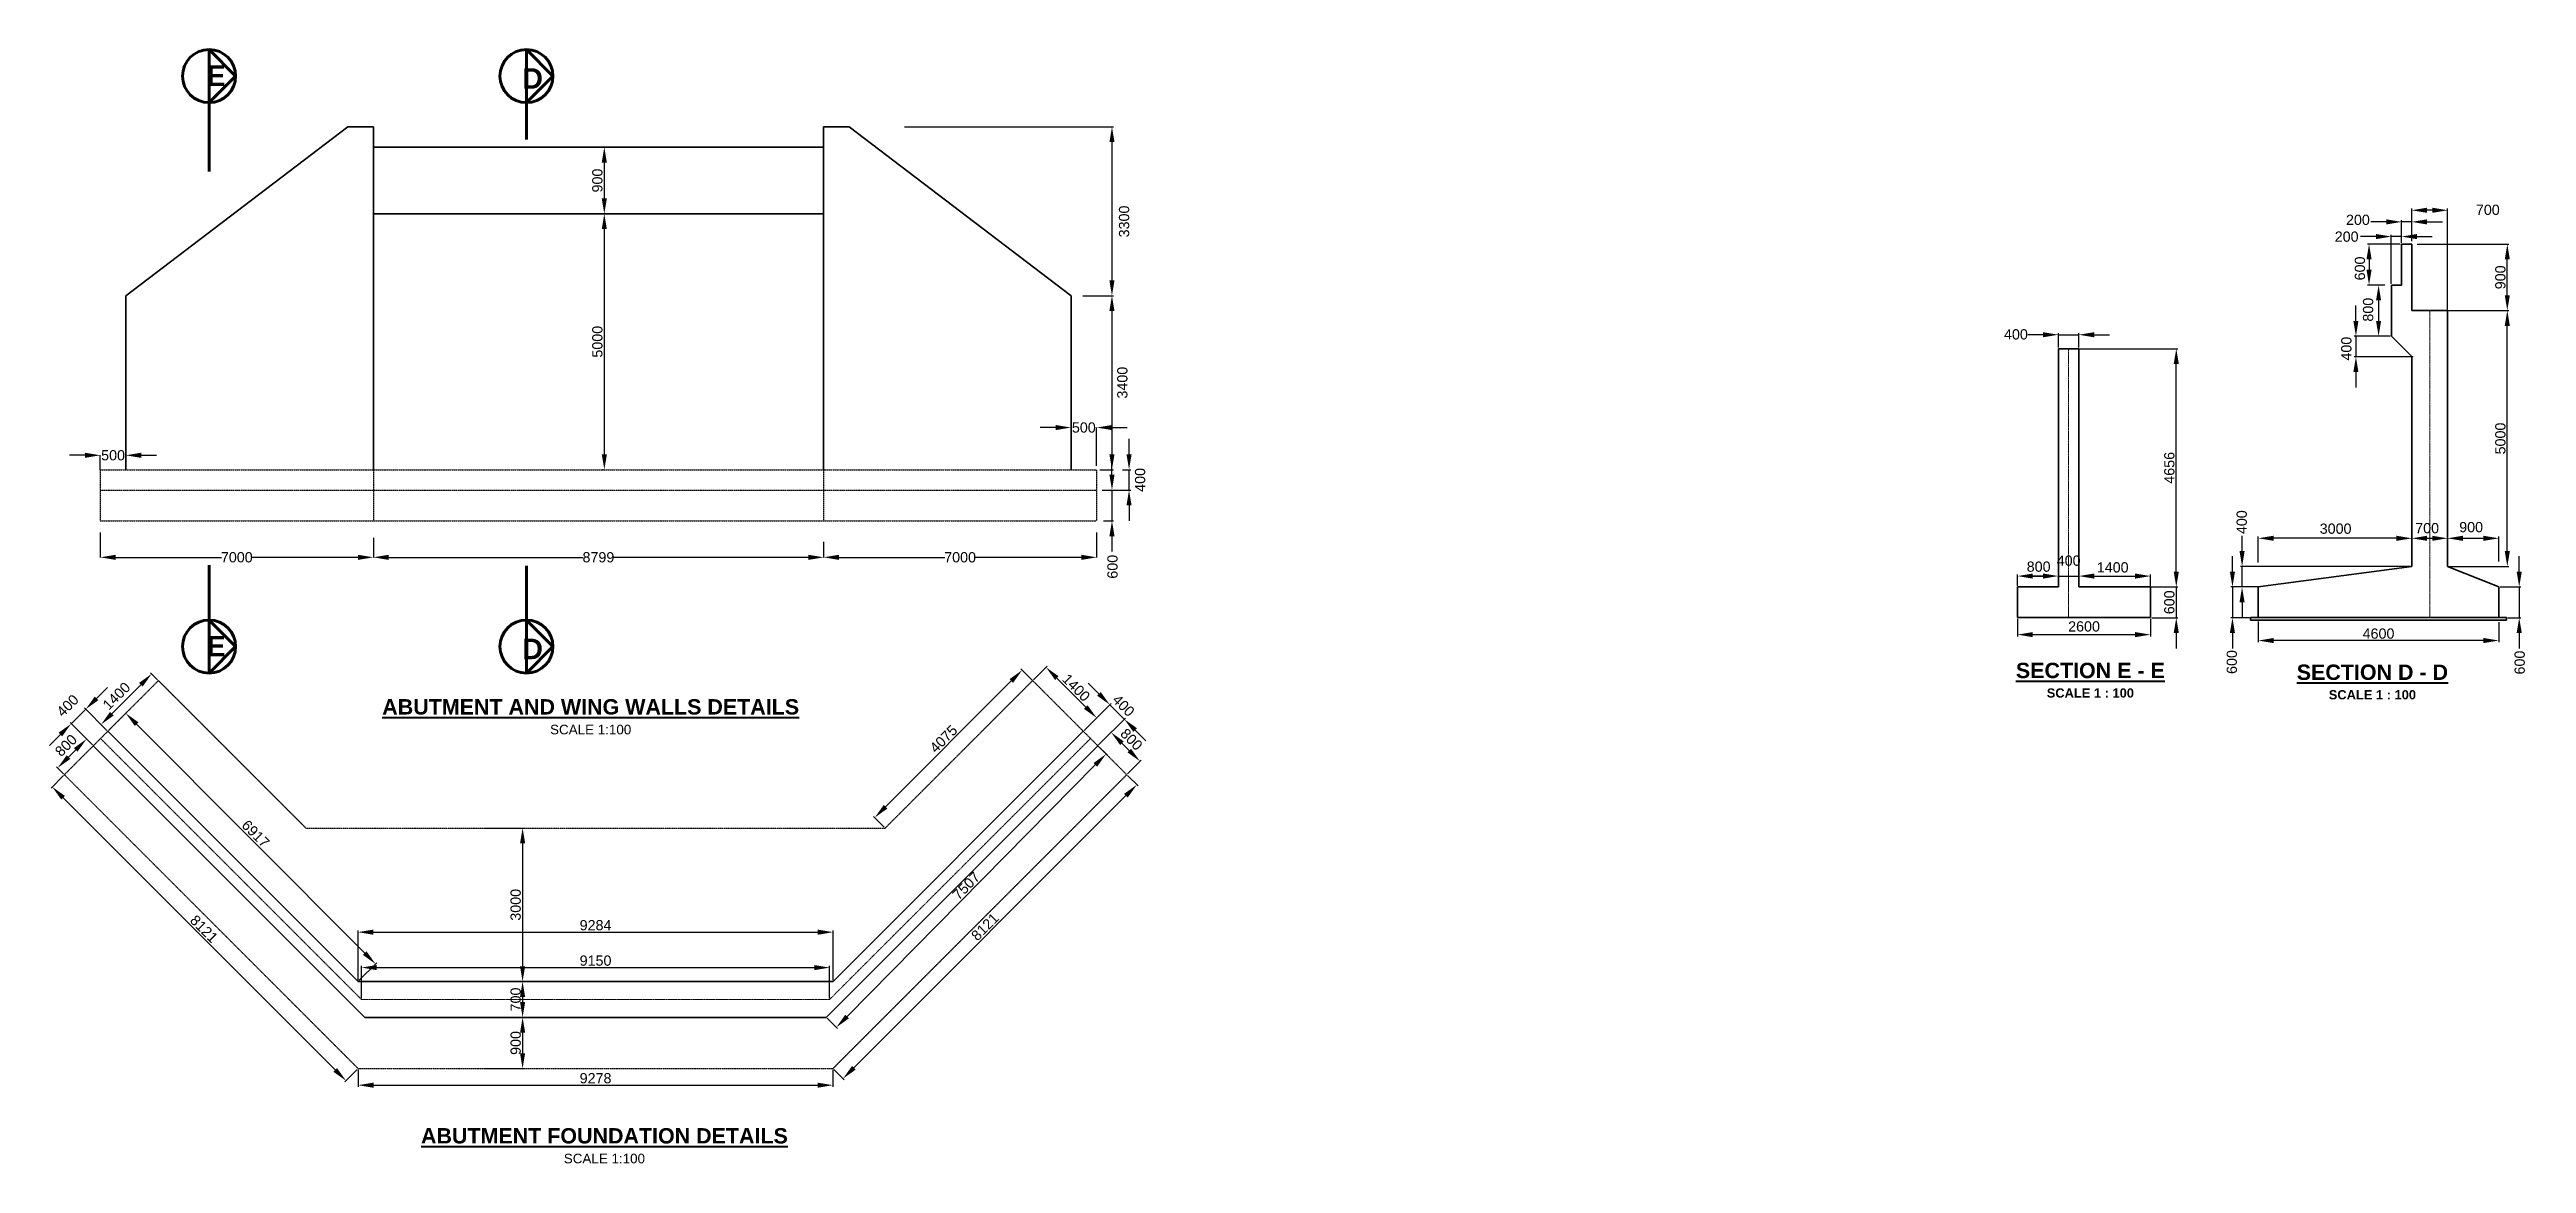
# Model space of a CAD drawing. Header units: millimetres. Extents: x -1307360 to -9241, y 140559 to 432424.
# Drawn here: x -1307360 to -1258949, y 265900 to 287667 of the extents above; entities that cross this region are included whole.
import ezdxf

# ---------------------------------------------------------------- set-up
doc = ezdxf.new("R2010")
doc.units = ezdxf.units.MM
doc.header["$MEASUREMENT"] = 0
doc.linetypes.add('CENTER2', pattern=[1.125, 0.75, -0.125, 0.125, -0.125])
doc.linetypes.add('DASHED2', pattern=[0.375, 0.25, -0.125])
for name, color, linetype, lineweight in [('BORDER', 3, 'Continuous', 60), ('centreline', 4, 'CENTER2', 15), ('dimension', 252, 'Continuous', 20), ('hidden', 5, 'DASHED2', 30), ('lettering', 120, 'Continuous', 25), ('outline', 3, 'Continuous', 35), ('titles', 2, 'Continuous', 40)]:
    doc.layers.add(name, color=color, linetype=linetype, lineweight=lineweight)
doc.styles.add('ARIAL', font='arial.ttf')
doc.dimstyles.new('Dimstyle_50', dxfattribs={"dimtxt": 125, "dimasz": 125, "dimexe": 33, "dimexo": 25, "dimgap": 33, "dimtad": 1, "dimdec": 0, "dimzin": 0, "dimdsep": 46, "dimtxsty": 'ARIAL', "dimcen": 0.09, "dimclrd": 256, "dimclrt": 1, "dimadec": 0, "dimazin": 0, "dimtfac": 1, "dimtdec": 0, "dimtmove": 2, "dimatfit": 3, "dimldrblk": 'DOT', "dimfxl": 33, "dimtolj": 1, "dimtzin": 0, "dimarcsym": 0})
doc.dimstyles.get("Standard").update_dxf_attribs({"dimtxt": 0.18, "dimasz": 0.18, "dimexe": 0.18, "dimexo": 0.0625, "dimgap": 0.09, "dimtad": 0, "dimtih": 1, "dimtoh": 1, "dimdec": 4, "dimzin": 0, "dimdsep": 46, "dimtxsty": 'Standard', "dimcen": 0.09, "dimadec": 0, "dimazin": 0, "dimtfac": 1, "dimtdec": 4, "dimtofl": 0, "dimtmove": 0, "dimatfit": 3, "dimfxl": 1, "dimtolj": 1, "dimtzin": 0, "dimarcsym": 0})

msp = doc.modelspace()

# ---------------------------------------------------------------- texts
at = {"layer": 'lettering', "char_height": 400, "width": 403.226, "attachment_point": 3, "style": 'ARIAL'}
for s, insert in [('{\\fArial|b1|i0|c0|p34;E}', (-1303919.2, 287356.1)), ('{\\fArial|b1|i0|c0|p34;D}', (-1297716.1, 287302.4)), ('{\\fArial|b1|i0|c0|p34;E}', (-1303919.2, 276207.7)), ('{\\fArial|b1|i0|c0|p34;D}', (-1297716.1, 276154))]:
    msp.add_mtext(s, dxfattribs=dict(at, insert=insert))
at = {"layer": 'titles', "char_height": 300, "attachment_point": 5, "style": 'ARIAL'}
for s, insert, width in [('{\\fArial|b1|i0|c0|p34;\\L\\C1;SECTION E - E\\P\\H0.6x;\\lSCALE 1 : 100}', (-1267472.5, 275342.1), 4160.434), ('{\\fArial|b1|i0|c0|p34;\\L\\C1;SECTION D - D\\P\\H0.6x;\\lSCALE 1 : 100}', (-1261960, 275307.5), 4931.224), ('{\\fArial|b1|i0|c0|p34;\\L\\C1;ABUTMENT AND WING WALLS DETAILS\\l\\P\\fArial|b0|i0|c0|p34;\\H0.625x;SCALE 1:100}', (-1296783.5, 274627.6), 10879.13), ('{\\fArial|b1|i0|c0|p34;\\L\\C1;ABUTMENT FOUNDATION DETAILS\\H1.25x;\\l\\P\\fArial|b0|i0|c0|p34;\\H0.5x;SCALE 1:100}', (-1296514.8, 266244.9), 9929.43)]:
    msp.add_mtext(s, dxfattribs=dict(at, insert=insert, width=width))

# ---------------------------------------------------------------- blocks, each defined once
blk = doc.blocks.new('*D72')
at = {"layer": 'Defpoints', "color": 0, "transparency": 16777216}
for p in [(-1286872, 274062), (-1286046, 273757), (-1286307, 273497)]:
    blk.add_point(p, dxfattribs=at)
at = {"layer": 'dimension', "color": 0, "lineweight": -2, "transparency": 16777216}
for p, q in [((-1286855, 274080), (-1286588, 274346)), ((-1286289, 273514), (-1286022, 273781))]:
    blk.add_line(p, q, dxfattribs=at)
at = {"layer": 'dimension', "lineweight": -2, "transparency": 16777216}
blk.add_line((-1286399, 274111), (-1286258, 273970), dxfattribs=at)
at = {"layer": 'dimension', "transparency": 16777216}
for points in [[(-1286364, 274146), (-1286435, 274076), (-1286611, 274323)], [(-1286223, 274005), (-1286293, 273934), (-1286046, 273757)]]:
    blk.add_solid(points, dxfattribs=at)
at = {"layer": 'dimension', "color": 1, "transparency": 16777216, "insert": (-1286214, 274186), "char_height": 200, "attachment_point": 5, "rotation": 315, "style": 'ARIAL'}
blk.add_mtext('\\A1;800', dxfattribs=at)
blk = doc.blocks.new('_Dot')
at = {"color": 0, "linetype": 'ByBlock', "lineweight": -2}
blk.add_line((-0.5, 0), (-1, 0), dxfattribs=at)
at = {"color": 0, "linetype": 'ByBlock', "const_width": 0.5}
blk.add_lwpolyline([(-0.25, 0, 1), (0.25, 0, 1)], format="xyb", close=True, dxfattribs=at)
blk = doc.blocks.new('*D73')
at = {"layer": 'Defpoints', "color": 0, "transparency": 16777216}
for p in [(-1286354, 274581), (-1287155, 274345), (-1286872, 274062)]:
    blk.add_point(p, dxfattribs=at)
at = {"layer": 'dimension', "lineweight": -2, "transparency": 16777216}
for p, q in [((-1286849, 275076), (-1287061, 275288)), ((-1286637, 274864), (-1286354, 274581)), ((-1286142, 274369), (-1285930, 274156))]:
    blk.add_line(p, q, dxfattribs=at)
at = {"layer": 'dimension', "color": 0, "lineweight": -2, "transparency": 16777216}
for p, q in [((-1287137, 274363), (-1286613, 274887)), ((-1286855, 274080), (-1286330, 274604))]:
    blk.add_line(p, q, dxfattribs=at)
at = {"layer": 'dimension', "transparency": 16777216}
for points in [[(-1286813, 275111), (-1286884, 275040), (-1286637, 274864)], [(-1286106, 274404), (-1286177, 274333), (-1286354, 274581)]]:
    blk.add_solid(points, dxfattribs=at)
at = {"layer": 'dimension', "color": 1, "transparency": 16777216, "insert": (-1286369, 274847), "char_height": 200, "attachment_point": 5, "rotation": 315, "style": 'ARIAL'}
blk.add_mtext('\\A1;400', dxfattribs=at)
blk = doc.blocks.new('*D74')
at = {"layer": 'Defpoints', "color": 0, "transparency": 16777216}
for p in [(-1288145, 275335), (-1286894, 274606), (-1287155, 274345)]:
    blk.add_point(p, dxfattribs=at)
at = {"layer": 'dimension', "color": 0, "lineweight": -2, "transparency": 16777216}
for p, q in [((-1288127, 275353), (-1287861, 275619)), ((-1287137, 274363), (-1286871, 274629))]:
    blk.add_line(p, q, dxfattribs=at)
at = {"layer": 'dimension', "lineweight": -2, "transparency": 16777216}
blk.add_line((-1287672, 275384), (-1287106, 274818), dxfattribs=at)
at = {"layer": 'dimension', "transparency": 16777216}
for points in [[(-1287637, 275419), (-1287707, 275348), (-1287884, 275596)], [(-1287071, 274853), (-1287142, 274783), (-1286894, 274606)]]:
    blk.add_solid(points, dxfattribs=at)
at = {"layer": 'dimension', "color": 1, "transparency": 16777216, "insert": (-1287294, 275197), "char_height": 200, "attachment_point": 5, "rotation": 315, "style": 'ARIAL'}
blk.add_mtext('\\A1;1400', dxfattribs=at)
blk = doc.blocks.new('*D75')
at = {"layer": 'Defpoints', "color": 0, "transparency": 16777216}
for p in [(-1288145, 275335), (-1291231, 272659), (-1291026, 272454)]:
    blk.add_point(p, dxfattribs=at)
at = {"layer": 'dimension', "color": 0, "lineweight": -2, "transparency": 16777216}
for p, q in [((-1288163, 275353), (-1288373, 275563)), ((-1291044, 272472), (-1291254, 272682))]:
    blk.add_line(p, q, dxfattribs=at)
at = {"layer": 'dimension', "lineweight": -2, "transparency": 16777216}
blk.add_line((-1288562, 275328), (-1291019, 272871), dxfattribs=at)
at = {"layer": 'dimension', "transparency": 16777216}
for points in [[(-1288597, 275363), (-1288527, 275292), (-1288350, 275540)], [(-1291054, 272906), (-1290983, 272836), (-1291231, 272659)]]:
    blk.add_solid(points, dxfattribs=at)
at = {"layer": 'dimension', "color": 1, "transparency": 16777216, "insert": (-1289886, 274195), "char_height": 200, "attachment_point": 5, "rotation": 45, "style": 'ARIAL'}
blk.add_mtext('\\A1;4075', dxfattribs=at)
blk = doc.blocks.new('*D76')
at = {"layer": 'Defpoints', "color": 0, "transparency": 16777216}
for p in [(-1286307, 273497), (-1292049, 267754), (-1291852, 267557)]:
    blk.add_point(p, dxfattribs=at)
at = {"layer": 'dimension', "lineweight": -2, "transparency": 16777216}
blk.add_line((-1286321, 273087), (-1291640, 267769), dxfattribs=at)
at = {"layer": 'dimension', "color": 0, "lineweight": -2, "transparency": 16777216}
for p, q in [((-1286289, 273479), (-1286086, 273276)), ((-1292032, 267736), (-1291829, 267533))]:
    blk.add_line(p, q, dxfattribs=at)
at = {"layer": 'dimension', "transparency": 16777216}
for points in [[(-1286357, 273123), (-1286286, 273052), (-1286109, 273299)], [(-1291675, 267804), (-1291604, 267733), (-1291852, 267557)]]:
    blk.add_solid(points, dxfattribs=at)
at = {"layer": 'dimension', "color": 1, "transparency": 16777216, "insert": (-1289076, 270524), "char_height": 200, "attachment_point": 5, "rotation": 45, "style": 'ARIAL'}
blk.add_mtext('\\A1;8121', dxfattribs=at)
blk = doc.blocks.new('*D77')
at = {"layer": 'Defpoints', "color": 0, "transparency": 16777216}
for p in [(-1306213, 274354), (-1300987, 269797), (-1301331, 269454)]:
    blk.add_point(p, dxfattribs=at)
at = {"layer": 'dimension', "color": 0, "lineweight": -2, "transparency": 16777216}
for p, q in [((-1306195, 274371), (-1305846, 274720)), ((-1301313, 269472), (-1300963, 269820))]:
    blk.add_line(p, q, dxfattribs=at)
at = {"layer": 'dimension', "lineweight": -2, "transparency": 16777216}
blk.add_line((-1305658, 274484), (-1301199, 270009), dxfattribs=at)
at = {"layer": 'dimension', "transparency": 16777216}
for points in [[(-1305622, 274519), (-1305693, 274449), (-1305869, 274696)], [(-1301163, 270044), (-1301234, 269974), (-1300987, 269797)]]:
    blk.add_solid(points, dxfattribs=at)
at = {"layer": 'dimension', "color": 1, "transparency": 16777216, "insert": (-1303332, 272342), "char_height": 200, "attachment_point": 5, "rotation": 314.8995, "style": 'ARIAL'}
blk.add_mtext('\\A1;6917', dxfattribs=at)
blk = doc.blocks.new('*D78')
at = {"layer": 'Defpoints', "color": 0, "transparency": 16777216}
for p in [(-1306936, 274493), (-1306505, 274062), (-1306222, 274345)]:
    blk.add_point(p, dxfattribs=at)
at = {"layer": 'dimension', "lineweight": -2, "transparency": 16777216}
for p, q in [((-1306441, 274988), (-1306229, 275201)), ((-1306653, 274776), (-1306936, 274493)), ((-1307148, 274281), (-1307360, 274069))]:
    blk.add_line(p, q, dxfattribs=at)
at = {"layer": 'dimension', "color": 0, "lineweight": -2, "transparency": 16777216}
for p, q in [((-1306522, 274080), (-1306959, 274517)), ((-1306239, 274363), (-1306676, 274800))]:
    blk.add_line(p, q, dxfattribs=at)
at = {"layer": 'dimension', "transparency": 16777216}
for points in [[(-1306476, 275024), (-1306405, 274953), (-1306653, 274776)], [(-1307183, 274317), (-1307112, 274246), (-1306936, 274493)]]:
    blk.add_solid(points, dxfattribs=at)
at = {"layer": 'dimension', "color": 1, "transparency": 16777216, "insert": (-1307006, 274847), "char_height": 200, "attachment_point": 5, "rotation": 45, "style": 'ARIAL'}
blk.add_mtext('\\A1;400', dxfattribs=at)
blk = doc.blocks.new('*D136')
at = {"layer": 'Defpoints', "color": 0, "transparency": 16777216}
for p in [(-1307070, 273497), (-1301328, 267754), (-1301565, 267516)]:
    blk.add_point(p, dxfattribs=at)
at = {"layer": 'dimension', "color": 0, "lineweight": -2, "transparency": 16777216}
for p, q in [((-1307088, 273479), (-1307331, 273236)), ((-1301345, 267736), (-1301589, 267493))]:
    blk.add_line(p, q, dxfattribs=at)
at = {"layer": 'dimension', "lineweight": -2, "transparency": 16777216}
blk.add_line((-1307096, 273047), (-1301777, 267728), dxfattribs=at)
at = {"layer": 'dimension', "transparency": 16777216}
for points in [[(-1307060, 273082), (-1307131, 273011), (-1307308, 273259)], [(-1301742, 267764), (-1301813, 267693), (-1301565, 267516)]]:
    blk.add_solid(points, dxfattribs=at)
at = {"layer": 'dimension', "color": 1, "transparency": 16777216, "insert": (-1304341, 270483), "char_height": 200, "attachment_point": 5, "rotation": 315, "style": 'ARIAL'}
blk.add_mtext('\\A1;8121', dxfattribs=at)
blk = doc.blocks.new('*D137')
at = {"layer": 'Defpoints', "color": 0, "transparency": 16777216}
for p in [(-1292046, 270419), (-1301331, 269454), (-1292046, 269454)]:
    blk.add_point(p, dxfattribs=at)
at = {"layer": 'dimension', "color": 0, "lineweight": -2, "transparency": 16777216}
for p, q in [((-1301331, 269479), (-1301331, 270452)), ((-1292046, 269479), (-1292046, 270452))]:
    blk.add_line(p, q, dxfattribs=at)
at = {"layer": 'dimension', "lineweight": -2, "transparency": 16777216}
blk.add_line((-1301031, 270419), (-1292346, 270419), dxfattribs=at)
at = {"layer": 'dimension', "transparency": 16777216}
for points in [[(-1301031, 270469), (-1301031, 270369), (-1301331, 270419)], [(-1292346, 270469), (-1292346, 270369), (-1292046, 270419)]]:
    blk.add_solid(points, dxfattribs=at)
at = {"layer": 'dimension', "color": 1, "transparency": 16777216, "insert": (-1296688, 270554), "char_height": 200, "attachment_point": 5, "style": 'ARIAL'}
blk.add_mtext('\\A1;9284', dxfattribs=at)
blk = doc.blocks.new('*D79')
at = {"layer": 'Defpoints', "color": 0, "transparency": 16777216}
for p in [(-1306368, 278231), (-1301031, 278123), (-1301031, 277744)]:
    blk.add_point(p, dxfattribs=at)
at = {"layer": 'dimension', "color": 0, "lineweight": -2, "transparency": 16777216}
for p, q in [((-1306368, 278231), (-1306368, 277744)), ((-1301031, 278123), (-1301031, 277744)), ((-1306068, 277744), (-1303997, 277744)), ((-1301331, 277744), (-1303402, 277744))]:
    blk.add_line(p, q, dxfattribs=at)
at = {"layer": 'dimension', "color": 0, "transparency": 16777216}
for points in [[(-1306068, 277794), (-1306068, 277694), (-1306368, 277744)], [(-1301331, 277794), (-1301331, 277694), (-1301031, 277744)]]:
    blk.add_solid(points, dxfattribs=at)
at = {"layer": 'dimension', "color": 1, "transparency": 16777216, "insert": (-1303700, 277744), "char_height": 200, "attachment_point": 5, "style": 'ARIAL'}
blk.add_mtext('\\A1;7000', dxfattribs=at)
blk = doc.blocks.new('*D80')
at = {"layer": 'Defpoints', "color": 0, "transparency": 16777216}
for p in [(-1301031, 278123), (-1292232, 278047), (-1292232, 277744)]:
    blk.add_point(p, dxfattribs=at)
at = {"layer": 'dimension', "color": 0, "lineweight": -2, "transparency": 16777216}
for p, q in [((-1301031, 278123), (-1301031, 277744)), ((-1292232, 278047), (-1292232, 277744)), ((-1300731, 277744), (-1296931, 277744)), ((-1292532, 277744), (-1296332, 277744))]:
    blk.add_line(p, q, dxfattribs=at)
at = {"layer": 'dimension', "color": 0, "transparency": 16777216}
for points in [[(-1300731, 277794), (-1300731, 277694), (-1301031, 277744)], [(-1292532, 277794), (-1292532, 277694), (-1292232, 277744)]]:
    blk.add_solid(points, dxfattribs=at)
at = {"layer": 'dimension', "color": 1, "transparency": 16777216, "insert": (-1296632, 277744), "char_height": 200, "attachment_point": 5, "style": 'ARIAL'}
blk.add_mtext('\\A1;8799', dxfattribs=at)
blk = doc.blocks.new('*D81')
at = {"layer": 'Defpoints', "color": 0, "transparency": 16777216}
for p in [(-1292232, 278047), (-1286895, 278231), (-1286895, 277744)]:
    blk.add_point(p, dxfattribs=at)
at = {"layer": 'dimension', "color": 0, "lineweight": -2, "transparency": 16777216}
for p, q in [((-1292232, 278047), (-1292232, 277744)), ((-1286895, 278231), (-1286895, 277744)), ((-1291932, 277744), (-1289861, 277744)), ((-1287195, 277744), (-1289266, 277744))]:
    blk.add_line(p, q, dxfattribs=at)
at = {"layer": 'dimension', "color": 0, "transparency": 16777216}
for points in [[(-1291932, 277794), (-1291932, 277694), (-1292232, 277744)], [(-1287195, 277794), (-1287195, 277694), (-1286895, 277744)]]:
    blk.add_solid(points, dxfattribs=at)
at = {"layer": 'dimension', "color": 1, "transparency": 16777216, "insert": (-1289563, 277744), "char_height": 200, "attachment_point": 5, "style": 'ARIAL'}
blk.add_mtext('\\A1;7000', dxfattribs=at)
blk = doc.blocks.new('*D82')
at = {"layer": 'Defpoints', "color": 0, "transparency": 16777216}
for p in [(-1290673, 286157), (-1286895, 282857), (-1286595, 282857)]:
    blk.add_point(p, dxfattribs=at)
at = {"layer": 'dimension', "color": 0, "lineweight": -2, "transparency": 16777216}
for p, q in [((-1290648, 286157), (-1286562, 286157)), ((-1286870, 282857), (-1286562, 282857))]:
    blk.add_line(p, q, dxfattribs=at)
at = {"layer": 'dimension', "lineweight": -2, "transparency": 16777216}
blk.add_line((-1286595, 285857), (-1286595, 283157), dxfattribs=at)
at = {"layer": 'dimension', "transparency": 16777216}
for points in [[(-1286645, 285857), (-1286545, 285857), (-1286595, 286157)], [(-1286645, 283157), (-1286545, 283157), (-1286595, 282857)]]:
    blk.add_solid(points, dxfattribs=at)
at = {"layer": 'dimension', "color": 1, "transparency": 16777216, "insert": (-1286357, 284307), "char_height": 200, "attachment_point": 5, "rotation": 90, "style": 'ARIAL'}
blk.add_mtext('\\A1;3300', dxfattribs=at)
blk = doc.blocks.new('*D83')
at = {"layer": 'Defpoints', "color": 0, "transparency": 16777216}
for p in [(-1287191, 282857), (-1286860, 279457), (-1286595, 279457)]:
    blk.add_point(p, dxfattribs=at)
at = {"layer": 'dimension', "color": 0, "lineweight": -2, "transparency": 16777216}
for p, q in [((-1287166, 282857), (-1286562, 282857)), ((-1286835, 279457), (-1286562, 279457))]:
    blk.add_line(p, q, dxfattribs=at)
at = {"layer": 'dimension', "lineweight": -2, "transparency": 16777216}
blk.add_line((-1286595, 282557), (-1286595, 279757), dxfattribs=at)
at = {"layer": 'dimension', "transparency": 16777216}
for points in [[(-1286645, 282557), (-1286545, 282557), (-1286595, 282857)], [(-1286645, 279757), (-1286545, 279757), (-1286595, 279457)]]:
    blk.add_solid(points, dxfattribs=at)
at = {"layer": 'dimension', "color": 1, "transparency": 16777216, "insert": (-1286391, 281157), "char_height": 200, "attachment_point": 5, "rotation": 90, "style": 'ARIAL'}
blk.add_mtext('\\A1;3400', dxfattribs=at)
blk = doc.blocks.new('*D84')
at = {"layer": 'Defpoints', "color": 0, "transparency": 16777216}
for p in [(-1286814, 279057), (-1286788, 278457), (-1286595, 278457)]:
    blk.add_point(p, dxfattribs=at)
at = {"layer": 'dimension', "lineweight": -2, "transparency": 16777216}
for p, q in [((-1286595, 279357), (-1286595, 279657)), ((-1286595, 279057), (-1286595, 278457)), ((-1286595, 278157), (-1286595, 277857))]:
    blk.add_line(p, q, dxfattribs=at)
at = {"layer": 'dimension', "color": 0, "lineweight": -2, "transparency": 16777216}
for p, q in [((-1286789, 279057), (-1286562, 279057)), ((-1286763, 278457), (-1286562, 278457))]:
    blk.add_line(p, q, dxfattribs=at)
at = {"layer": 'dimension', "transparency": 16777216}
for points in [[(-1286645, 279357), (-1286545, 279357), (-1286595, 279057)], [(-1286645, 278157), (-1286545, 278157), (-1286595, 278457)]]:
    blk.add_solid(points, dxfattribs=at)
at = {"layer": 'dimension', "color": 1, "transparency": 16777216, "insert": (-1286584, 277560), "char_height": 200, "attachment_point": 5, "rotation": 90, "style": 'ARIAL'}
blk.add_mtext('\\A1;600', dxfattribs=at)
blk = doc.blocks.new('*D85')
at = {"layer": 'Defpoints', "color": 0, "transparency": 16777216}
for p in [(-1296632, 285757), (-1296552, 284457), (-1296517, 284457)]:
    blk.add_point(p, dxfattribs=at)
at = {"layer": 'dimension', "color": 0, "lineweight": -2, "transparency": 16777216}
for p, q in [((-1296607, 285757), (-1296484, 285757)), ((-1296527, 284457), (-1296484, 284457))]:
    blk.add_line(p, q, dxfattribs=at)
at = {"layer": 'dimension', "lineweight": -2, "transparency": 16777216}
blk.add_line((-1296517, 285457), (-1296517, 284757), dxfattribs=at)
at = {"layer": 'dimension', "transparency": 16777216}
for points in [[(-1296567, 285457), (-1296467, 285457), (-1296517, 285757)], [(-1296567, 284757), (-1296467, 284757), (-1296517, 284457)]]:
    blk.add_solid(points, dxfattribs=at)
at = {"layer": 'dimension', "color": 1, "transparency": 16777216, "insert": (-1296652, 285107), "char_height": 200, "attachment_point": 5, "rotation": 90, "style": 'ARIAL'}
blk.add_mtext('\\A1;900', dxfattribs=at)
blk = doc.blocks.new('*D86')
at = {"layer": 'Defpoints', "color": 0, "transparency": 16777216}
for p in [(-1296533, 284457), (-1296517, 279457), (-1296517, 279457)]:
    blk.add_point(p, dxfattribs=at)
at = {"layer": 'dimension', "color": 0, "lineweight": -2, "transparency": 16777216}
for p, q in [((-1296508, 284457), (-1296484, 284457)), ((-1296542, 279457), (-1296550, 279457))]:
    blk.add_line(p, q, dxfattribs=at)
at = {"layer": 'dimension', "lineweight": -2, "transparency": 16777216}
blk.add_line((-1296517, 284157), (-1296517, 279757), dxfattribs=at)
at = {"layer": 'dimension', "transparency": 16777216}
for points in [[(-1296567, 284157), (-1296467, 284157), (-1296517, 284457)], [(-1296567, 279757), (-1296467, 279757), (-1296517, 279457)]]:
    blk.add_solid(points, dxfattribs=at)
at = {"layer": 'dimension', "color": 1, "transparency": 16777216, "insert": (-1296652, 281957), "char_height": 200, "attachment_point": 5, "rotation": 90, "style": 'ARIAL'}
blk.add_mtext('\\A1;5000', dxfattribs=at)
blk = doc.blocks.new('*D138')
at = {"layer": 'Defpoints', "color": 0, "transparency": 16777216}
for p in [(-1268097, 281821), (-1267697, 282094), (-1267697, 281821)]:
    blk.add_point(p, dxfattribs=at)
at = {"layer": 'dimension', "lineweight": -2, "transparency": 16777216}
for p, q in [((-1268397, 282094), (-1268697, 282094)), ((-1268097, 282094), (-1267697, 282094)), ((-1267397, 282094), (-1267097, 282094))]:
    blk.add_line(p, q, dxfattribs=at)
at = {"layer": 'dimension', "color": 0, "lineweight": -2, "transparency": 16777216}
for p, q in [((-1268097, 281846), (-1268097, 282127)), ((-1267697, 281846), (-1267697, 282127))]:
    blk.add_line(p, q, dxfattribs=at)
at = {"layer": 'dimension', "transparency": 16777216}
for points in [[(-1268397, 282144), (-1268397, 282044), (-1268097, 282094)], [(-1267397, 282144), (-1267397, 282044), (-1267697, 282094)]]:
    blk.add_solid(points, dxfattribs=at)
at = {"layer": 'dimension', "color": 1, "transparency": 16777216, "insert": (-1268927, 282100), "char_height": 200, "attachment_point": 5, "style": 'ARIAL'}
blk.add_mtext('\\A1;400', dxfattribs=at)
blk = doc.blocks.new('*D87')
at = {"layer": 'Defpoints', "color": 0, "transparency": 16777216}
for p in [(-1268897, 276565), (-1266297, 276565), (-1266297, 276233)]:
    blk.add_point(p, dxfattribs=at)
at = {"layer": 'dimension', "color": 0, "lineweight": -2, "transparency": 16777216}
for p, q in [((-1268897, 276540), (-1268897, 276200)), ((-1266297, 276540), (-1266297, 276200))]:
    blk.add_line(p, q, dxfattribs=at)
at = {"layer": 'dimension', "lineweight": -2, "transparency": 16777216}
blk.add_line((-1268597, 276233), (-1266597, 276233), dxfattribs=at)
at = {"layer": 'dimension', "transparency": 16777216}
for points in [[(-1268597, 276283), (-1268597, 276183), (-1268897, 276233)], [(-1266597, 276283), (-1266597, 276183), (-1266297, 276233)]]:
    blk.add_solid(points, dxfattribs=at)
at = {"layer": 'dimension', "color": 1, "transparency": 16777216, "insert": (-1267596, 276393), "char_height": 200, "attachment_point": 5, "style": 'ARIAL'}
blk.add_mtext('\\A1;2600', dxfattribs=at)
blk = doc.blocks.new('*D139')
at = {"layer": 'Defpoints', "color": 0, "transparency": 16777216}
for p in [(-1266347, 277165), (-1266297, 276565), (-1265793, 276565)]:
    blk.add_point(p, dxfattribs=at)
at = {"layer": 'dimension', "lineweight": -2, "transparency": 16777216}
for p, q in [((-1265793, 277465), (-1265793, 277765)), ((-1265793, 277165), (-1265793, 276565)), ((-1265793, 276265), (-1265793, 275965))]:
    blk.add_line(p, q, dxfattribs=at)
at = {"layer": 'dimension', "color": 0, "lineweight": -2, "transparency": 16777216}
for p, q in [((-1266322, 277165), (-1265760, 277165)), ((-1266272, 276565), (-1265760, 276565))]:
    blk.add_line(p, q, dxfattribs=at)
at = {"layer": 'dimension', "transparency": 16777216}
for points in [[(-1265843, 277465), (-1265743, 277465), (-1265793, 277165)], [(-1265843, 276265), (-1265743, 276265), (-1265793, 276565)]]:
    blk.add_solid(points, dxfattribs=at)
at = {"layer": 'dimension', "color": 1, "transparency": 16777216, "insert": (-1265928, 276865), "char_height": 200, "attachment_point": 5, "rotation": 90, "style": 'ARIAL'}
blk.add_mtext('\\A1;600', dxfattribs=at)
blk = doc.blocks.new('*D88')
at = {"layer": 'Defpoints', "color": 0, "transparency": 16777216}
for p in [(-1268897, 277165), (-1268097, 277378), (-1268097, 277165)]:
    blk.add_point(p, dxfattribs=at)
at = {"layer": 'dimension', "color": 0, "lineweight": -2, "transparency": 16777216}
for p, q in [((-1268897, 277190), (-1268897, 277411)), ((-1268097, 277190), (-1268097, 277411))]:
    blk.add_line(p, q, dxfattribs=at)
at = {"layer": 'dimension', "lineweight": -2, "transparency": 16777216}
blk.add_line((-1268597, 277378), (-1268397, 277378), dxfattribs=at)
at = {"layer": 'dimension', "transparency": 16777216}
for points in [[(-1268597, 277428), (-1268597, 277328), (-1268897, 277378)], [(-1268397, 277428), (-1268397, 277328), (-1268097, 277378)]]:
    blk.add_solid(points, dxfattribs=at)
at = {"layer": 'dimension', "color": 1, "transparency": 16777216, "insert": (-1268483, 277561), "char_height": 200, "attachment_point": 5, "style": 'ARIAL'}
blk.add_mtext('\\A1;800', dxfattribs=at)
blk = doc.blocks.new('*D89')
at = {"layer": 'Defpoints', "color": 0, "transparency": 16777216}
for p in [(-1267697, 277165), (-1266297, 277378), (-1266297, 277165)]:
    blk.add_point(p, dxfattribs=at)
at = {"layer": 'dimension', "color": 0, "lineweight": -2, "transparency": 16777216}
for p, q in [((-1267697, 277190), (-1267697, 277411)), ((-1266297, 277190), (-1266297, 277411))]:
    blk.add_line(p, q, dxfattribs=at)
at = {"layer": 'dimension', "lineweight": -2, "transparency": 16777216}
blk.add_line((-1267397, 277378), (-1266597, 277378), dxfattribs=at)
at = {"layer": 'dimension', "transparency": 16777216}
for points in [[(-1267397, 277428), (-1267397, 277328), (-1267697, 277378)], [(-1266597, 277428), (-1266597, 277328), (-1266297, 277378)]]:
    blk.add_solid(points, dxfattribs=at)
at = {"layer": 'dimension', "color": 1, "transparency": 16777216, "insert": (-1267036, 277547), "char_height": 200, "attachment_point": 5, "style": 'ARIAL'}
blk.add_mtext('\\A1;1400', dxfattribs=at)
blk = doc.blocks.new('*D90')
at = {"layer": 'Defpoints', "color": 0, "transparency": 16777216}
for p in [(-1264340, 277165), (-1264695, 276565), (-1264340, 276565)]:
    blk.add_point(p, dxfattribs=at)
at = {"layer": 'dimension', "lineweight": -2, "transparency": 16777216}
for p, q in [((-1264695, 277465), (-1264695, 277765)), ((-1264695, 277165), (-1264695, 276565)), ((-1264695, 276265), (-1264695, 275965))]:
    blk.add_line(p, q, dxfattribs=at)
at = {"layer": 'dimension', "color": 0, "lineweight": -2, "transparency": 16777216}
for p, q in [((-1264365, 277165), (-1264728, 277165)), ((-1264365, 276565), (-1264728, 276565))]:
    blk.add_line(p, q, dxfattribs=at)
at = {"layer": 'dimension', "transparency": 16777216}
for points in [[(-1264745, 277465), (-1264645, 277465), (-1264695, 277165)], [(-1264745, 276265), (-1264645, 276265), (-1264695, 276565)]]:
    blk.add_solid(points, dxfattribs=at)
at = {"layer": 'dimension', "color": 1, "transparency": 16777216, "insert": (-1264707, 275698), "char_height": 200, "attachment_point": 5, "rotation": 90, "style": 'ARIAL'}
blk.add_mtext('\\A1;600', dxfattribs=at)
blk = doc.blocks.new('*D91')
at = {"layer": 'Defpoints', "color": 0, "transparency": 16777216}
for p in [(-1260490, 278116), (-1261190, 277565), (-1260490, 277566)]:
    blk.add_point(p, dxfattribs=at)
at = {"layer": 'dimension', "color": 0, "lineweight": -2, "transparency": 16777216}
for p, q in [((-1261190, 277590), (-1261190, 278149)), ((-1260490, 277591), (-1260490, 278149))]:
    blk.add_line(p, q, dxfattribs=at)
at = {"layer": 'dimension', "lineweight": -2, "transparency": 16777216}
blk.add_line((-1260890, 278116), (-1260790, 278116), dxfattribs=at)
at = {"layer": 'dimension', "transparency": 16777216}
for points in [[(-1260890, 278166), (-1260890, 278066), (-1261190, 278116)], [(-1260790, 278166), (-1260790, 278066), (-1260490, 278116)]]:
    blk.add_solid(points, dxfattribs=at)
at = {"layer": 'dimension', "color": 1, "transparency": 16777216, "insert": (-1260890, 278313), "char_height": 200, "attachment_point": 5, "style": 'ARIAL'}
blk.add_mtext('\\A1;700', dxfattribs=at)
blk = doc.blocks.new('*D92')
at = {"layer": 'Defpoints', "color": 0, "transparency": 16777216}
for p in [(-1259490, 278116), (-1260490, 277566), (-1259490, 277640)]:
    blk.add_point(p, dxfattribs=at)
at = {"layer": 'dimension', "color": 0, "lineweight": -2, "transparency": 16777216}
for p, q in [((-1260490, 277591), (-1260490, 278149)), ((-1259490, 277665), (-1259490, 278149))]:
    blk.add_line(p, q, dxfattribs=at)
at = {"layer": 'dimension', "lineweight": -2, "transparency": 16777216}
blk.add_line((-1260190, 278116), (-1259790, 278116), dxfattribs=at)
at = {"layer": 'dimension', "transparency": 16777216}
for points in [[(-1260190, 278166), (-1260190, 278066), (-1260490, 278116)], [(-1259790, 278166), (-1259790, 278066), (-1259490, 278116)]]:
    blk.add_solid(points, dxfattribs=at)
at = {"layer": 'dimension', "color": 1, "transparency": 16777216, "insert": (-1260030, 278333), "char_height": 200, "attachment_point": 5, "style": 'ARIAL'}
blk.add_mtext('\\A1;900', dxfattribs=at)
blk = doc.blocks.new('*D151')
at = {"layer": 'Defpoints', "color": 0, "transparency": 16777216}
for p in [(-1260513, 282565), (-1259323, 282565), (-1260515, 277566)]:
    blk.add_point(p, dxfattribs=at)
at = {"layer": 'dimension', "color": 0, "lineweight": -2, "transparency": 16777216}
for p, q in [((-1260488, 282565), (-1259290, 282565)), ((-1260490, 277566), (-1259290, 277566))]:
    blk.add_line(p, q, dxfattribs=at)
at = {"layer": 'dimension', "lineweight": -2, "transparency": 16777216}
blk.add_line((-1259323, 277866), (-1259323, 282265), dxfattribs=at)
at = {"layer": 'dimension', "transparency": 16777216}
for points in [[(-1259373, 282265), (-1259273, 282265), (-1259323, 282565)], [(-1259373, 277866), (-1259273, 277866), (-1259323, 277566)]]:
    blk.add_solid(points, dxfattribs=at)
at = {"layer": 'dimension', "color": 1, "transparency": 16777216, "insert": (-1259458, 280066), "char_height": 200, "attachment_point": 5, "rotation": 90, "style": 'ARIAL'}
blk.add_mtext('\\A1;5000', dxfattribs=at)
blk = doc.blocks.new('*D149')
at = {"layer": 'Defpoints', "color": 0, "transparency": 16777216}
for p in [(-1267747, 281821), (-1265793, 281821), (-1266347, 277165)]:
    blk.add_point(p, dxfattribs=at)
at = {"layer": 'dimension', "color": 0, "lineweight": -2, "transparency": 16777216}
for p, q in [((-1267722, 281821), (-1265760, 281821)), ((-1266322, 277165), (-1265760, 277165))]:
    blk.add_line(p, q, dxfattribs=at)
at = {"layer": 'dimension', "lineweight": -2, "transparency": 16777216}
blk.add_line((-1265793, 277465), (-1265793, 281521), dxfattribs=at)
at = {"layer": 'dimension', "transparency": 16777216}
for points in [[(-1265843, 281521), (-1265743, 281521), (-1265793, 281821)], [(-1265843, 277465), (-1265743, 277465), (-1265793, 277165)]]:
    blk.add_solid(points, dxfattribs=at)
at = {"layer": 'dimension', "color": 1, "transparency": 16777216, "insert": (-1265928, 279493), "char_height": 200, "attachment_point": 5, "rotation": 90, "style": 'ARIAL'}
blk.add_mtext('\\A1;4656', dxfattribs=at)
blk = doc.blocks.new('*D150')
at = {"layer": 'Defpoints', "color": 0, "transparency": 16777216}
for p in [(-1259490, 277165), (-1259340, 276565), (-1259090, 276565)]:
    blk.add_point(p, dxfattribs=at)
at = {"layer": 'dimension', "lineweight": -2, "transparency": 16777216}
for p, q in [((-1259090, 277465), (-1259090, 277765)), ((-1259090, 277165), (-1259090, 276565)), ((-1259090, 276265), (-1259090, 275965))]:
    blk.add_line(p, q, dxfattribs=at)
at = {"layer": 'dimension', "color": 0, "lineweight": -2, "transparency": 16777216}
for p, q in [((-1259465, 277165), (-1259057, 277165)), ((-1259315, 276565), (-1259057, 276565))]:
    blk.add_line(p, q, dxfattribs=at)
at = {"layer": 'dimension', "transparency": 16777216}
for points in [[(-1259140, 277465), (-1259040, 277465), (-1259090, 277165)], [(-1259140, 276265), (-1259040, 276265), (-1259090, 276565)]]:
    blk.add_solid(points, dxfattribs=at)
at = {"layer": 'dimension', "color": 1, "transparency": 16777216, "insert": (-1259080, 275688), "char_height": 200, "attachment_point": 5, "rotation": 90, "style": 'ARIAL'}
blk.add_mtext('\\A1;600', dxfattribs=at)
blk = doc.blocks.new('*D152')
at = {"layer": 'Defpoints', "color": 0, "transparency": 16777216}
for p in [(-1261113, 283865), (-1259323, 283865), (-1260513, 282565)]:
    blk.add_point(p, dxfattribs=at)
at = {"layer": 'dimension', "color": 0, "lineweight": -2, "transparency": 16777216}
for p, q in [((-1261088, 283865), (-1259290, 283865)), ((-1260488, 282565), (-1259290, 282565))]:
    blk.add_line(p, q, dxfattribs=at)
at = {"layer": 'dimension', "lineweight": -2, "transparency": 16777216}
blk.add_line((-1259323, 282865), (-1259323, 283565), dxfattribs=at)
at = {"layer": 'dimension', "transparency": 16777216}
for points in [[(-1259373, 283565), (-1259273, 283565), (-1259323, 283865)], [(-1259373, 282865), (-1259273, 282865), (-1259323, 282565)]]:
    blk.add_solid(points, dxfattribs=at)
at = {"layer": 'dimension', "color": 1, "transparency": 16777216, "insert": (-1259458, 283215), "char_height": 200, "attachment_point": 5, "rotation": 90, "style": 'ARIAL'}
blk.add_mtext('\\A1;900', dxfattribs=at)
blk = doc.blocks.new('*D96')
at = {"layer": 'Defpoints', "color": 0, "transparency": 16777216}
for p in [(-1261190, 284526), (-1261190, 284030), (-1260490, 282565)]:
    blk.add_point(p, dxfattribs=at)
at = {"layer": 'dimension', "color": 0, "lineweight": -2, "transparency": 16777216}
for p, q in [((-1261190, 284055), (-1261190, 284559)), ((-1260490, 282590), (-1260490, 284559))]:
    blk.add_line(p, q, dxfattribs=at)
at = {"layer": 'dimension', "lineweight": -2, "transparency": 16777216}
blk.add_line((-1260790, 284526), (-1260890, 284526), dxfattribs=at)
at = {"layer": 'dimension', "transparency": 16777216}
for points in [[(-1260890, 284576), (-1260890, 284476), (-1261190, 284526)], [(-1260790, 284576), (-1260790, 284476), (-1260490, 284526)]]:
    blk.add_solid(points, dxfattribs=at)
at = {"layer": 'dimension', "color": 1, "transparency": 16777216, "insert": (-1259704, 284534), "char_height": 200, "attachment_point": 5, "style": 'ARIAL'}
blk.add_mtext('\\A1;700', dxfattribs=at)
blk = doc.blocks.new('*D97')
at = {"layer": 'Defpoints', "color": 0, "transparency": 16777216}
for p in [(-1261390, 284299), (-1261390, 283897), (-1261190, 283897)]:
    blk.add_point(p, dxfattribs=at)
at = {"layer": 'dimension', "lineweight": -2, "transparency": 16777216}
for p, q in [((-1261690, 284299), (-1261990, 284299)), ((-1261190, 284299), (-1261390, 284299)), ((-1260890, 284299), (-1260590, 284299))]:
    blk.add_line(p, q, dxfattribs=at)
at = {"layer": 'dimension', "color": 0, "lineweight": -2, "transparency": 16777216}
for p, q in [((-1261390, 283922), (-1261390, 284332)), ((-1261190, 283922), (-1261190, 284332))]:
    blk.add_line(p, q, dxfattribs=at)
at = {"layer": 'dimension', "transparency": 16777216}
for points in [[(-1261690, 284349), (-1261690, 284249), (-1261390, 284299)], [(-1260890, 284349), (-1260890, 284249), (-1261190, 284299)]]:
    blk.add_solid(points, dxfattribs=at)
at = {"layer": 'dimension', "color": 1, "transparency": 16777216, "insert": (-1262243, 284338), "char_height": 200, "attachment_point": 5, "style": 'ARIAL'}
blk.add_mtext('\\A1;200', dxfattribs=at)
blk = doc.blocks.new('*D98')
at = {"layer": 'Defpoints', "color": 0, "transparency": 16777216}
for p in [(-1261590, 284012), (-1261390, 283865), (-1261590, 283065)]:
    blk.add_point(p, dxfattribs=at)
at = {"layer": 'dimension', "lineweight": -2, "transparency": 16777216}
for p, q in [((-1261890, 284012), (-1262190, 284012)), ((-1261390, 284012), (-1261590, 284012)), ((-1261090, 284012), (-1260790, 284012))]:
    blk.add_line(p, q, dxfattribs=at)
at = {"layer": 'dimension', "color": 0, "lineweight": -2, "transparency": 16777216}
for p, q in [((-1261590, 283090), (-1261590, 284045)), ((-1261390, 283890), (-1261390, 284045))]:
    blk.add_line(p, q, dxfattribs=at)
at = {"layer": 'dimension', "transparency": 16777216}
for points in [[(-1261890, 284062), (-1261890, 283962), (-1261590, 284012)], [(-1261090, 284062), (-1261090, 283962), (-1261390, 284012)]]:
    blk.add_solid(points, dxfattribs=at)
at = {"layer": 'dimension', "color": 1, "transparency": 16777216, "insert": (-1262463, 284010), "char_height": 200, "attachment_point": 5, "style": 'ARIAL'}
blk.add_mtext('\\A1;200', dxfattribs=at)
blk = doc.blocks.new('*D99')
at = {"layer": 'Defpoints', "color": 0, "transparency": 16777216}
for p in [(-1261390, 283865), (-1262025, 283065), (-1261690, 283065)]:
    blk.add_point(p, dxfattribs=at)
at = {"layer": 'dimension', "color": 0, "lineweight": -2, "transparency": 16777216}
for p, q in [((-1261415, 283865), (-1262058, 283865)), ((-1261715, 283065), (-1262058, 283065))]:
    blk.add_line(p, q, dxfattribs=at)
at = {"layer": 'dimension', "lineweight": -2, "transparency": 16777216}
blk.add_line((-1262025, 283565), (-1262025, 283365), dxfattribs=at)
at = {"layer": 'dimension', "transparency": 16777216}
for points in [[(-1262075, 283565), (-1261975, 283565), (-1262025, 283865)], [(-1262075, 283365), (-1261975, 283365), (-1262025, 283065)]]:
    blk.add_solid(points, dxfattribs=at)
at = {"layer": 'dimension', "color": 1, "transparency": 16777216, "insert": (-1262203, 283389), "char_height": 200, "attachment_point": 5, "rotation": 90, "style": 'ARIAL'}
blk.add_mtext('\\A1;600', dxfattribs=at)
blk = doc.blocks.new('*D153')
at = {"layer": 'Defpoints', "color": 0, "transparency": 16777216}
for p in [(-1261690, 283065), (-1261839, 282065), (-1261590, 282065)]:
    blk.add_point(p, dxfattribs=at)
at = {"layer": 'dimension', "color": 0, "lineweight": -2, "transparency": 16777216}
for p, q in [((-1261715, 283065), (-1261872, 283065)), ((-1261615, 282065), (-1261872, 282065))]:
    blk.add_line(p, q, dxfattribs=at)
at = {"layer": 'dimension', "lineweight": -2, "transparency": 16777216}
blk.add_line((-1261839, 282765), (-1261839, 282365), dxfattribs=at)
at = {"layer": 'dimension', "transparency": 16777216}
for points in [[(-1261889, 282765), (-1261789, 282765), (-1261839, 283065)], [(-1261889, 282365), (-1261789, 282365), (-1261839, 282065)]]:
    blk.add_solid(points, dxfattribs=at)
at = {"layer": 'dimension', "color": 1, "transparency": 16777216, "insert": (-1262043, 282583), "char_height": 200, "attachment_point": 5, "rotation": 90, "style": 'ARIAL'}
blk.add_mtext('\\A1;800', dxfattribs=at)
blk = doc.blocks.new('*D154')
at = {"layer": 'Defpoints', "color": 0, "transparency": 16777216}
for p in [(-1261590, 282065), (-1262282, 281665), (-1261140, 281665)]:
    blk.add_point(p, dxfattribs=at)
at = {"layer": 'dimension', "lineweight": -2, "transparency": 16777216}
for p, q in [((-1262282, 282365), (-1262282, 282665)), ((-1262282, 282065), (-1262282, 281665)), ((-1262282, 281365), (-1262282, 281065))]:
    blk.add_line(p, q, dxfattribs=at)
at = {"layer": 'dimension', "color": 0, "lineweight": -2, "transparency": 16777216}
for p, q in [((-1261615, 282065), (-1262315, 282065)), ((-1261165, 281665), (-1262315, 281665))]:
    blk.add_line(p, q, dxfattribs=at)
at = {"layer": 'dimension', "transparency": 16777216}
for points in [[(-1262332, 282365), (-1262232, 282365), (-1262282, 282065)], [(-1262332, 281365), (-1262232, 281365), (-1262282, 281665)]]:
    blk.add_solid(points, dxfattribs=at)
at = {"layer": 'dimension', "color": 1, "transparency": 16777216, "insert": (-1262468, 281821), "char_height": 200, "attachment_point": 5, "rotation": 90, "style": 'ARIAL'}
blk.add_mtext('\\A1;400', dxfattribs=at)
blk = doc.blocks.new('*D107')
at = {"layer": 'Defpoints', "color": 0, "transparency": 16777216}
for p in [(-1286414, 279457), (-1286261, 279457), (-1286633, 279057)]:
    blk.add_point(p, dxfattribs=at)
at = {"layer": 'dimension', "lineweight": -2, "transparency": 16777216}
for p, q in [((-1286261, 279757), (-1286261, 280057)), ((-1286261, 279057), (-1286261, 279457)), ((-1286261, 278757), (-1286261, 278457))]:
    blk.add_line(p, q, dxfattribs=at)
at = {"layer": 'dimension', "color": 0, "lineweight": -2, "transparency": 16777216}
for p, q in [((-1286389, 279457), (-1286228, 279457)), ((-1286608, 279057), (-1286228, 279057))]:
    blk.add_line(p, q, dxfattribs=at)
at = {"layer": 'dimension', "transparency": 16777216}
for points in [[(-1286311, 279757), (-1286211, 279757), (-1286261, 279457)], [(-1286311, 278757), (-1286211, 278757), (-1286261, 279057)]]:
    blk.add_solid(points, dxfattribs=at)
at = {"layer": 'dimension', "color": 1, "transparency": 16777216, "insert": (-1286044, 279257), "char_height": 200, "attachment_point": 5, "rotation": 90, "style": 'ARIAL'}
blk.add_mtext('\\A1;400', dxfattribs=at)
blk = doc.blocks.new('*D108')
at = {"layer": 'Defpoints', "color": 0, "transparency": 16777216}
for p in [(-1298898, 272454), (-1298898, 269454), (-1298114, 269454)]:
    blk.add_point(p, dxfattribs=at)
at = {"layer": 'dimension', "color": 0, "lineweight": -2, "transparency": 16777216}
for p, q in [((-1298873, 272454), (-1298081, 272454)), ((-1298873, 269454), (-1298081, 269454))]:
    blk.add_line(p, q, dxfattribs=at)
at = {"layer": 'dimension', "lineweight": -2, "transparency": 16777216}
blk.add_line((-1298114, 272154), (-1298114, 269754), dxfattribs=at)
at = {"layer": 'dimension', "transparency": 16777216}
for points in [[(-1298164, 272154), (-1298064, 272154), (-1298114, 272454)], [(-1298164, 269754), (-1298064, 269754), (-1298114, 269454)]]:
    blk.add_solid(points, dxfattribs=at)
at = {"layer": 'dimension', "color": 1, "transparency": 16777216, "insert": (-1298249, 270954), "char_height": 200, "attachment_point": 5, "rotation": 90, "style": 'ARIAL'}
blk.add_mtext('\\A1;3000', dxfattribs=at)
blk = doc.blocks.new('*D160')
at = {"layer": 'Defpoints', "color": 0, "transparency": 16777216}
for p in [(-1306636, 274194), (-1306505, 274062), (-1307070, 273497)]:
    blk.add_point(p, dxfattribs=at)
at = {"layer": 'dimension', "color": 0, "lineweight": -2, "transparency": 16777216}
for p, q in [((-1306522, 274080), (-1306660, 274217)), ((-1307088, 273514), (-1307225, 273652))]:
    blk.add_line(p, q, dxfattribs=at)
at = {"layer": 'dimension', "lineweight": -2, "transparency": 16777216}
blk.add_line((-1306990, 273840), (-1306848, 273982), dxfattribs=at)
at = {"layer": 'dimension', "transparency": 16777216}
for points in [[(-1306884, 274017), (-1306813, 273947), (-1306636, 274194)], [(-1307025, 273876), (-1306954, 273805), (-1307202, 273628)]]:
    blk.add_solid(points, dxfattribs=at)
at = {"layer": 'dimension', "color": 1, "transparency": 16777216, "insert": (-1307038, 274069), "char_height": 200, "attachment_point": 5, "rotation": 45, "style": 'ARIAL'}
blk.add_mtext('\\A1;800', dxfattribs=at)
blk = doc.blocks.new('*D161')
at = {"layer": 'Defpoints', "color": 0, "transparency": 16777216}
for p in [(-1305364, 275467), (-1305232, 275335), (-1306222, 274345)]:
    blk.add_point(p, dxfattribs=at)
at = {"layer": 'dimension', "color": 0, "lineweight": -2, "transparency": 16777216}
for p, q in [((-1305249, 275353), (-1305387, 275490)), ((-1306239, 274363), (-1306377, 274500))]:
    blk.add_line(p, q, dxfattribs=at)
at = {"layer": 'dimension', "lineweight": -2, "transparency": 16777216}
blk.add_line((-1306141, 274689), (-1305576, 275255), dxfattribs=at)
at = {"layer": 'dimension', "transparency": 16777216}
for points in [[(-1305611, 275290), (-1305540, 275219), (-1305364, 275467)], [(-1306177, 274724), (-1306106, 274654), (-1306353, 274477)]]:
    blk.add_solid(points, dxfattribs=at)
at = {"layer": 'dimension', "color": 1, "transparency": 16777216, "insert": (-1306051, 275034), "char_height": 200, "attachment_point": 5, "rotation": 45, "style": 'ARIAL'}
blk.add_mtext('\\A1;1400', dxfattribs=at)
blk = doc.blocks.new('*D109')
at = {"layer": 'Defpoints', "color": 0, "transparency": 16777216}
for p in [(-1301328, 267754), (-1292049, 267754), (-1292049, 267429)]:
    blk.add_point(p, dxfattribs=at)
at = {"layer": 'dimension', "color": 0, "lineweight": -2, "transparency": 16777216}
for p, q in [((-1301328, 267729), (-1301328, 267396)), ((-1292049, 267729), (-1292049, 267396))]:
    blk.add_line(p, q, dxfattribs=at)
at = {"layer": 'dimension', "lineweight": -2, "transparency": 16777216}
blk.add_line((-1301028, 267429), (-1292349, 267429), dxfattribs=at)
at = {"layer": 'dimension', "transparency": 16777216}
for points in [[(-1301028, 267479), (-1301028, 267379), (-1301328, 267429)], [(-1292349, 267479), (-1292349, 267379), (-1292049, 267429)]]:
    blk.add_solid(points, dxfattribs=at)
at = {"layer": 'dimension', "color": 1, "transparency": 16777216, "insert": (-1296688, 267564), "char_height": 200, "attachment_point": 5, "style": 'ARIAL'}
blk.add_mtext('\\A1;9278', dxfattribs=at)
blk = doc.blocks.new('*D110')
at = {"layer": 'Defpoints', "color": 0, "transparency": 16777216}
for p in [(-1264190, 278116), (-1264190, 277619), (-1261190, 277565)]:
    blk.add_point(p, dxfattribs=at)
at = {"layer": 'dimension', "color": 0, "lineweight": -2, "transparency": 16777216}
for p, q in [((-1264190, 277644), (-1264190, 278149)), ((-1261190, 277590), (-1261190, 278149))]:
    blk.add_line(p, q, dxfattribs=at)
at = {"layer": 'dimension', "lineweight": -2, "transparency": 16777216}
blk.add_line((-1261490, 278116), (-1263890, 278116), dxfattribs=at)
at = {"layer": 'dimension', "transparency": 16777216}
for points in [[(-1263890, 278166), (-1263890, 278066), (-1264190, 278116)], [(-1261490, 278166), (-1261490, 278066), (-1261190, 278116)]]:
    blk.add_solid(points, dxfattribs=at)
at = {"layer": 'dimension', "color": 1, "transparency": 16777216, "insert": (-1262679, 278303), "char_height": 200, "attachment_point": 5, "style": 'ARIAL'}
blk.add_mtext('\\A1;3000', dxfattribs=at)
blk = doc.blocks.new('*D162')
at = {"layer": 'Defpoints', "color": 0, "transparency": 16777216}
for p in [(-1264507, 277565), (-1261190, 277565), (-1264140, 277165)]:
    blk.add_point(p, dxfattribs=at)
at = {"layer": 'dimension', "lineweight": -2, "transparency": 16777216}
for p, q in [((-1264507, 277865), (-1264507, 278165)), ((-1264507, 277165), (-1264507, 277565)), ((-1264507, 276865), (-1264507, 276565))]:
    blk.add_line(p, q, dxfattribs=at)
at = {"layer": 'dimension', "color": 0, "lineweight": -2, "transparency": 16777216}
for p, q in [((-1261215, 277565), (-1264540, 277565)), ((-1264165, 277165), (-1264540, 277165))]:
    blk.add_line(p, q, dxfattribs=at)
at = {"layer": 'dimension', "transparency": 16777216}
for points in [[(-1264557, 277865), (-1264457, 277865), (-1264507, 277565)], [(-1264557, 276865), (-1264457, 276865), (-1264507, 277165)]]:
    blk.add_solid(points, dxfattribs=at)
at = {"layer": 'dimension', "color": 1, "transparency": 16777216, "insert": (-1264513, 278431), "char_height": 200, "attachment_point": 5, "rotation": 90, "style": 'ARIAL'}
blk.add_mtext('\\A1;400', dxfattribs=at)
blk = doc.blocks.new('*D111')
at = {"layer": 'Defpoints', "color": 0, "transparency": 16777216}
for p in [(-1268097, 277165), (-1267697, 277378), (-1267697, 277378)]:
    blk.add_point(p, dxfattribs=at)
at = {"layer": 'dimension', "color": 0, "lineweight": -2, "transparency": 16777216}
for p, q in [((-1268097, 277190), (-1268097, 277411)), ((-1267697, 277403), (-1267697, 277411))]:
    blk.add_line(p, q, dxfattribs=at)
at = {"layer": 'dimension', "lineweight": -2, "transparency": 16777216}
for p, q in [((-1268397, 277378), (-1268697, 277378)), ((-1268097, 277378), (-1267697, 277378)), ((-1267397, 277378), (-1267097, 277378))]:
    blk.add_line(p, q, dxfattribs=at)
at = {"layer": 'dimension', "transparency": 16777216}
for points in [[(-1268397, 277428), (-1268397, 277328), (-1268097, 277378)], [(-1267397, 277428), (-1267397, 277328), (-1267697, 277378)]]:
    blk.add_solid(points, dxfattribs=at)
at = {"layer": 'dimension', "color": 1, "transparency": 16777216, "insert": (-1267897, 277678), "char_height": 200, "attachment_point": 5, "style": 'ARIAL'}
blk.add_mtext('\\A1;400', dxfattribs=at)
blk = doc.blocks.new('*D163')
at = {"layer": 'Defpoints', "color": 0, "transparency": 16777216}
for p in [(-1264190, 276512), (-1259490, 276501), (-1264190, 276118)]:
    blk.add_point(p, dxfattribs=at)
at = {"layer": 'dimension', "color": 0, "lineweight": -2, "transparency": 16777216}
for p, q in [((-1264190, 276487), (-1264190, 276085)), ((-1259490, 276476), (-1259490, 276085))]:
    blk.add_line(p, q, dxfattribs=at)
at = {"layer": 'dimension', "lineweight": -2, "transparency": 16777216}
blk.add_line((-1259790, 276118), (-1263890, 276118), dxfattribs=at)
at = {"layer": 'dimension', "transparency": 16777216}
for points in [[(-1263890, 276168), (-1263890, 276068), (-1264190, 276118)], [(-1259790, 276168), (-1259790, 276068), (-1259490, 276118)]]:
    blk.add_solid(points, dxfattribs=at)
at = {"layer": 'dimension', "color": 1, "transparency": 16777216, "insert": (-1261840, 276253), "char_height": 200, "attachment_point": 5, "style": 'ARIAL'}
blk.add_mtext('\\A1;4600', dxfattribs=at)
blk = doc.blocks.new('*D114')
at = {"layer": 'Defpoints', "color": 0, "transparency": 16777216}
for p in [(-1287395, 280280), (-1287395, 280002), (-1286895, 279532)]:
    blk.add_point(p, dxfattribs=at)
at = {"layer": 'dimension', "color": 0, "lineweight": -2, "transparency": 16777216}
for p, q in [((-1287695, 280280), (-1287995, 280280)), ((-1287395, 280002), (-1287395, 280280)), ((-1286895, 279532), (-1286895, 280280)), ((-1286595, 280280), (-1286295, 280280))]:
    blk.add_line(p, q, dxfattribs=at)
at = {"layer": 'dimension', "color": 0, "transparency": 16777216}
for points in [[(-1287695, 280330), (-1287695, 280230), (-1287395, 280280)], [(-1286595, 280330), (-1286595, 280230), (-1286895, 280280)]]:
    blk.add_solid(points, dxfattribs=at)
at = {"layer": 'dimension', "color": 1, "transparency": 16777216, "insert": (-1287145, 280280), "char_height": 200, "attachment_point": 5, "style": 'ARIAL'}
blk.add_mtext('\\A1;500', dxfattribs=at)
blk = doc.blocks.new('*D164')
at = {"layer": 'Defpoints', "color": 0, "transparency": 16777216}
for p in [(-1306368, 279457), (-1305868, 279738), (-1305868, 279457)]:
    blk.add_point(p, dxfattribs=at)
at = {"layer": 'dimension', "color": 0, "lineweight": -2, "transparency": 16777216}
for p, q in [((-1306668, 279738), (-1306968, 279738)), ((-1306368, 279457), (-1306368, 279738)), ((-1305868, 279457), (-1305868, 279738)), ((-1305568, 279738), (-1305268, 279738))]:
    blk.add_line(p, q, dxfattribs=at)
at = {"layer": 'dimension', "color": 0, "transparency": 16777216}
for points in [[(-1306668, 279788), (-1306668, 279688), (-1306368, 279738)], [(-1305568, 279788), (-1305568, 279688), (-1305868, 279738)]]:
    blk.add_solid(points, dxfattribs=at)
at = {"layer": 'dimension', "color": 1, "transparency": 16777216, "insert": (-1306118, 279738), "char_height": 200, "attachment_point": 5, "style": 'ARIAL'}
blk.add_mtext('\\A1;500', dxfattribs=at)
blk = doc.blocks.new('*D166')
at = {"layer": 'Defpoints', "color": 0, "transparency": 16777216}
for p in [(-1298898, 269454), (-1298898, 268754), (-1298114, 268754)]:
    blk.add_point(p, dxfattribs=at)
at = {"layer": 'dimension', "color": 0, "lineweight": -2, "transparency": 16777216}
for p, q in [((-1298873, 269454), (-1298081, 269454)), ((-1298873, 268754), (-1298081, 268754))]:
    blk.add_line(p, q, dxfattribs=at)
at = {"layer": 'dimension', "lineweight": -2, "transparency": 16777216}
blk.add_line((-1298114, 269154), (-1298114, 269054), dxfattribs=at)
at = {"layer": 'dimension', "transparency": 16777216}
for points in [[(-1298164, 269154), (-1298064, 269154), (-1298114, 269454)], [(-1298164, 269054), (-1298064, 269054), (-1298114, 268754)]]:
    blk.add_solid(points, dxfattribs=at)
at = {"layer": 'dimension', "color": 1, "transparency": 16777216, "insert": (-1298249, 269104), "char_height": 200, "attachment_point": 5, "rotation": 90, "style": 'ARIAL'}
blk.add_mtext('\\A1;700', dxfattribs=at)
blk = doc.blocks.new('*D167')
at = {"layer": 'Defpoints', "color": 0, "transparency": 16777216}
for p in [(-1298898, 268754), (-1298898, 267754), (-1298114, 267754)]:
    blk.add_point(p, dxfattribs=at)
at = {"layer": 'dimension', "color": 0, "lineweight": -2, "transparency": 16777216}
for p, q in [((-1298873, 268754), (-1298081, 268754)), ((-1298873, 267754), (-1298081, 267754))]:
    blk.add_line(p, q, dxfattribs=at)
at = {"layer": 'dimension', "lineweight": -2, "transparency": 16777216}
blk.add_line((-1298114, 268454), (-1298114, 268054), dxfattribs=at)
at = {"layer": 'dimension', "transparency": 16777216}
for points in [[(-1298164, 268454), (-1298064, 268454), (-1298114, 268754)], [(-1298164, 268054), (-1298064, 268054), (-1298114, 267754)]]:
    blk.add_solid(points, dxfattribs=at)
at = {"layer": 'dimension', "color": 1, "transparency": 16777216, "insert": (-1298249, 268254), "char_height": 200, "attachment_point": 5, "rotation": 90, "style": 'ARIAL'}
blk.add_mtext('\\A1;900', dxfattribs=at)
blk = doc.blocks.new('*D168')
at = {"layer": 'Defpoints', "color": 0, "transparency": 16777216}
for p in [(-1286908, 274098), (-1292181, 268754), (-1291982, 268558)]:
    blk.add_point(p, dxfattribs=at)
at = {"layer": 'dimension', "color": 0, "lineweight": -2, "transparency": 16777216}
for p, q in [((-1286890, 274080), (-1286685, 273878)), ((-1292163, 268736), (-1291958, 268535))]:
    blk.add_line(p, q, dxfattribs=at)
at = {"layer": 'dimension', "lineweight": -2, "transparency": 16777216}
blk.add_line((-1286920, 273688), (-1291771, 268771), dxfattribs=at)
at = {"layer": 'dimension', "transparency": 16777216}
for points in [[(-1286955, 273723), (-1286884, 273653), (-1286709, 273902)], [(-1291807, 268807), (-1291736, 268736), (-1291982, 268558)]]:
    blk.add_solid(points, dxfattribs=at)
at = {"layer": 'dimension', "color": 1, "transparency": 16777216, "insert": (-1289442, 271325), "char_height": 200, "attachment_point": 5, "rotation": 45.3816, "style": 'ARIAL'}
blk.add_mtext('\\A1;7507', dxfattribs=at)
blk = doc.blocks.new('*D169')
at = {"layer": 'Defpoints', "color": 0, "transparency": 16777216}
for p in [(-1292113, 269727), (-1301263, 269104), (-1292113, 269104)]:
    blk.add_point(p, dxfattribs=at)
at = {"layer": 'dimension', "color": 0, "lineweight": -2, "transparency": 16777216}
for p, q in [((-1301263, 269129), (-1301263, 269760)), ((-1292113, 269129), (-1292113, 269760))]:
    blk.add_line(p, q, dxfattribs=at)
at = {"layer": 'dimension', "lineweight": -2, "transparency": 16777216}
blk.add_line((-1300963, 269727), (-1292413, 269727), dxfattribs=at)
at = {"layer": 'dimension', "transparency": 16777216}
for points in [[(-1300963, 269777), (-1300963, 269677), (-1301263, 269727)], [(-1292413, 269777), (-1292413, 269677), (-1292113, 269727)]]:
    blk.add_solid(points, dxfattribs=at)
at = {"layer": 'dimension', "color": 1, "transparency": 16777216, "insert": (-1296688, 269862), "char_height": 200, "attachment_point": 5, "style": 'ARIAL'}
blk.add_mtext('\\A1;9150', dxfattribs=at)

# ---------------------------------------------------------------- dimensions: what is measured, and where the dimension line sits
at = {"layer": 'dimension'}
for base, p1, p2, angle, picture, middle, dimtype in [((-1286594.7, 282857), (-1290673.1, 286157), (-1286894.7, 282857), 90, '*D82', (-1286357.3, 284307), 160), ((-1286594.7, 279457), (-1287191.4, 282857), (-1286860.2, 279457), 90, '*D83', (-1286390.7, 281157), 160), ((-1262282.3, 281665.5), (-1261589.6, 282065.5), (-1261139.6, 281665.5), 90, '*D154', (-1262468.4, 281821.3), 160), ((-1286260.8, 279457), (-1286633.3, 279057), (-1286414, 279457), 90, '*D107', (-1286043.6, 279257), 160), ((-1286594.7, 278457), (-1286814, 279057), (-1286788.4, 278457), 90, '*D84', (-1286583.7, 277559.8), 160), ((-1264507.2, 277565.5), (-1264139.6, 277165.5), (-1261189.6, 277565.5), 90, '*D162', (-1264513.1, 278431.3), 160), ((-1264694.7, 276565.5), (-1264339.6, 277165.5), (-1264339.6, 276565.5), 90, '*D90', (-1264706.7, 275697.7), 160), ((-1259089.9, 276565.5), (-1259489.6, 277165.5), (-1259339.6, 276565.5), 90, '*D150', (-1259079.9, 275687.7), 160), ((-1305363.5, 275466.8), (-1306221.7, 274345.2), (-1305231.8, 275335.1), 45, '*D161', (-1306051.4, 275033.6), 161), ((-1286353.8, 274580.7), (-1287155.1, 274345.2), (-1286872.2, 274062.3), 135, '*D73', (-1286368.5, 274846.8), 160), ((-1306636.3, 274194), (-1307070.3, 273496.6), (-1306504.6, 274062.3), 45, '*D160', (-1307038.2, 274068.8), 161), ((-1286045.7, 273757.5), (-1286872.2, 274062.3), (-1286306.6, 273496.6), 135, '*D72', (-1286214.4, 274185.8), 160)]:
    dim = msp.add_linear_dim(base=base, p1=p1, p2=p2, angle=angle, dimstyle='Dimstyle_50', override={"dimtxt": 200, "dimasz": 300}, dxfattribs=at)
    dim.commit()
    dim.dimension.update_dxf_attribs({"geometry": picture, "text_midpoint": middle, "dimtype": dimtype})
for base, p1, p2, picture, middle in [((-1296516.5, 284457), (-1296631.5, 285757), (-1296551.8, 284457), '*D85', (-1296651.6, 285107)), ((-1259323.3, 283865.5), (-1260513.2, 282565.5), (-1261113.2, 283865.5), '*D152', (-1259458.4, 283215.5)), ((-1298113.6, 267754), (-1298897.6, 268754), (-1298897.6, 267754), '*D167', (-1298248.7, 268254))]:
    dim = msp.add_linear_dim(base=base, p1=p1, p2=p2, angle=90, text='900', dimstyle='Dimstyle_50', override={"dimtxt": 200, "dimasz": 300}, dxfattribs=at)
    dim.commit()
    dim.dimension.update_dxf_attribs({"geometry": picture, "text_midpoint": middle})
for base, p1, p2, picture, middle in [((-1261189.6, 284526.4), (-1260489.6, 282565.5), (-1261189.6, 284029.7), '*D96', (-1259704.4, 284534.2)), ((-1261389.6, 284299.3), (-1261189.6, 283896.6), (-1261389.6, 283896.6), '*D97', (-1262243.3, 284338.5)), ((-1261589.6, 284012.1), (-1261389.6, 283865.5), (-1261589.6, 283065.5), '*D98', (-1262462.7, 284009.6)), ((-1267697.4, 282094.2), (-1268097.4, 281821), (-1267697.4, 281821), '*D138', (-1268927.2, 282099.6)), ((-1264189.6, 278115.5), (-1261189.6, 277565.5), (-1264189.6, 277619.4), '*D110', (-1262678.6, 278303.2)), ((-1260489.6, 278115.5), (-1261189.6, 277565.5), (-1260489.6, 277565.8), '*D91', (-1260889.8, 278313.2)), ((-1268097.4, 277377.6), (-1268897.4, 277165.5), (-1268097.4, 277165.5), '*D88', (-1268482.5, 277561.3)), ((-1266297.4, 277377.6), (-1267697.4, 277165.5), (-1266297.4, 277165.5), '*D89', (-1267036.1, 277547.3)), ((-1266297.4, 276232.6), (-1268897.4, 276565.5), (-1266297.4, 276565.5), '*D87', (-1267595.8, 276392.7))]:
    dim = msp.add_linear_dim(base=base, p1=p1, p2=p2, dimstyle='Dimstyle_50', override={"dimtxt": 200, "dimasz": 300}, dxfattribs=at)
    dim.commit()
    dim.dimension.update_dxf_attribs({"geometry": picture, "text_midpoint": middle, "dimtype": 160})
for base, p1, p2, angle, picture, middle in [((-1296516.5, 279457), (-1296532.8, 284457), (-1296516.5, 279457), 90, '*D86', (-1296651.6, 281957)), ((-1259323.3, 282565.5), (-1260514.6, 277565.8), (-1260513.2, 282565.5), 90, '*D151', (-1259458.4, 280065.6)), ((-1265792.841, 281821.0292), (-1266347.3642, 277165.4853), (-1267747.3642, 281821.0292), 90, '*D149', (-1265927.9556, 279493.2573)), ((-1265792.8, 276565.5), (-1266347.4, 277165.5), (-1266297.4, 276565.5), 90, '*D139', (-1265928, 276865.5)), ((-1306935.6, 274493.4), (-1306221.7, 274345.2), (-1306504.6, 274062.3), 45, '*D78', (-1307006.4, 274846.9)), ((-1298113.6, 269454), (-1298897.6, 272454), (-1298897.6, 269454), 90, '*D108', (-1298248.8, 270954)), ((-1298113.6, 268754), (-1298897.6, 269454), (-1298897.6, 268754), 90, '*D166', (-1298248.7, 269104))]:
    dim = msp.add_linear_dim(base=base, p1=p1, p2=p2, angle=angle, dimstyle='Dimstyle_50', override={"dimtxt": 200, "dimasz": 300}, dxfattribs=at)
    dim.commit()
    dim.dimension.update_dxf_attribs({"geometry": picture, "text_midpoint": middle})
for base, p1, p2, text, picture, middle in [((-1262025.4, 283065.5), (-1261389.6, 283865.5), (-1261689.6, 283065.5), '600', '*D99', (-1262202.6, 283388.8)), ((-1261839.3, 282065.5), (-1261689.6, 283065.5), (-1261589.6, 282065.5), '800', '*D153', (-1262043.1, 282582.9))]:
    dim = msp.add_linear_dim(base=base, p1=p1, p2=p2, angle=90, text=text, dimstyle='Dimstyle_50', override={"dimtxt": 200, "dimasz": 300}, dxfattribs=at)
    dim.commit()
    dim.dimension.update_dxf_attribs({"geometry": picture, "text_midpoint": middle, "dimtype": 160})
for base, p1, p2, dimstyle, override, picture, middle in [((-1287394.7, 280280.2), (-1286894.7, 279532), (-1287394.7, 280001.9), 'Standard', {"dimtxt": 200, "dimasz": 300, "dimgap": 0.18, "dimdec": 0, "dimtxsty": 'ARIAL', "dimclrt": 1}, '*D114', (-1287144.7, 280280.2)), ((-1305868.4, 279737.6), (-1306368.4, 279457), (-1305868.4, 279457), 'Standard', {"dimtxt": 200, "dimasz": 300, "dimgap": 0.18, "dimdec": 0, "dimtxsty": 'ARIAL', "dimclrt": 1}, '*D164', (-1306118.4, 279737.6)), ((-1292232.2796, 277743.8904), (-1301030.8077, 278122.6404), (-1292232.2796, 278046.6557), 'Standard', {"dimtxt": 200, "dimasz": 300, "dimgap": 0.18, "dimdec": 0, "dimtxsty": 'ARIAL', "dimclrt": 1}, '*D80', (-1296631.5436, 277743.8904)), ((-1267697.4, 277377.6), (-1268097.4, 277165.5), (-1267697.4, 277377.6), 'Dimstyle_50', {"dimtxt": 200, "dimasz": 300}, '*D111', (-1267897.4, 277677.6)), ((-1292046.3, 270419.3), (-1301330.6, 269454), (-1292046.3, 269454), 'Dimstyle_50', {"dimtxt": 200, "dimasz": 300}, '*D137', (-1296688.4, 270554.5)), ((-1292113.4, 269726.9), (-1301263.4, 269104), (-1292113.4, 269104), 'Dimstyle_50', {"dimtxt": 200, "dimasz": 300}, '*D169', (-1296688.4, 269862)), ((-1292049.2, 267428.9), (-1301327.6, 267754), (-1292049.2, 267754), 'Dimstyle_50', {"dimtxt": 200, "dimasz": 300}, '*D109', (-1296688.4, 267564))]:
    dim = msp.add_linear_dim(base=base, p1=p1, p2=p2, dimstyle=dimstyle, override=override, dxfattribs=at)
    dim.commit()
    dim.dimension.update_dxf_attribs({"geometry": picture, "text_midpoint": middle})
dim = msp.add_linear_dim(base=(-1259489.6, 278115.5), p1=(-1260489.6, 277565.8), p2=(-1259489.6, 277639.8), text='900', dimstyle='Dimstyle_50', override={"dimtxt": 200, "dimasz": 300}, dxfattribs=at)
dim.commit()
dim.dimension.update_dxf_attribs({"geometry": '*D92', "text_midpoint": (-1260030.4, 278333.2), "dimtype": 160})
for base, p1, p2, text, dimstyle, override, picture, middle in [((-1301030.8, 277743.9), (-1306368.4, 278231.4), (-1301030.8, 278122.6), '7000', 'Standard', {"dimtxt": 200, "dimasz": 300, "dimgap": 0.18, "dimdec": 0, "dimtxsty": 'ARIAL', "dimclrt": 1}, '*D79', (-1303699.6, 277743.9)), ((-1286894.7, 277743.9), (-1292232.3, 278046.7), (-1286894.7, 278231.4), '7000', 'Standard', {"dimtxt": 200, "dimasz": 300, "dimgap": 0.18, "dimdec": 0, "dimtxsty": 'ARIAL', "dimclrt": 1}, '*D81', (-1289563.5, 277743.9)), ((-1264189.6, 276118.2), (-1259489.6, 276501.4), (-1264189.6, 276511.8), '4600', 'Dimstyle_50', {"dimtxt": 200, "dimasz": 300}, '*D163', (-1261839.6, 276253.3))]:
    dim = msp.add_linear_dim(base=base, p1=p1, p2=p2, text=text, dimstyle=dimstyle, override=override, dxfattribs=at)
    dim.commit()
    dim.dimension.update_dxf_attribs({"geometry": picture, "text_midpoint": middle})
for p1, p2, distance, picture, middle in [((-1288145, 275335.1), (-1291026.2, 272454), -289.6, '*D75', (-1289885.9, 274194.9)), ((-1288145, 275335.1), (-1287155.1, 274345.2), 368.9, '*D74', (-1287293.7, 275196.5)), ((-1306213.2, 274353.7), (-1301330.6, 269454), 485.4, '*D77', (-1303332.3, 272341.9)), ((-1286907.6, 274097.7), (-1292180.6, 268754), 279.1, '*D168', (-1289441.6, 271324.7)), ((-1307070.3, 273496.6), (-1301327.6, 267754), -336.1, '*D136', (-1304341.1, 270483.2)), ((-1286306.6, 273496.6), (-1292049.2, 267754), 279, '*D76', (-1289076.1, 270523.5))]:
    dim = msp.add_aligned_dim(p1=p1, p2=p2, distance=distance, dimstyle='Dimstyle_50', override={"dimtxt": 200, "dimasz": 300}, dxfattribs=at)
    dim.commit()
    dim.dimension.update_dxf_attribs({"geometry": picture, "text_midpoint": middle})

# ---------------------------------------------------------------- linework, layer by layer
at = {"layer": 'BORDER'}
for p, q in [((-1304241.6, 285286.9), (-1304241.6, 287666.7)), ((-1298039, 285910.1), (-1298039, 287666.7)), ((-1304241.6, 277590.4), (-1304241.6, 275481.8)), ((-1298039, 277581.1), (-1298039, 275481.8))]:
    msp.add_line(p, q, dxfattribs=at)
for points in [[(-1304241.6, 287666.7), (-1303723.3, 287148.4), (-1304241.6, 286630.1)], [(-1298039, 287666.7), (-1297520.7, 287148.4), (-1298039, 286630.1)], [(-1304241.6, 275481.8), (-1303723.3, 276000.1), (-1304241.6, 276518.4)], [(-1298039, 275481.8), (-1297520.7, 276000.1), (-1298039, 276518.4)]]:
    msp.add_lwpolyline(points, dxfattribs=at)
for centre in [(-1304241.6, 287148.4), (-1298039, 287148.4), (-1304241.6, 276000.1), (-1298039, 276000.1)]:
    msp.add_circle(centre, 518.3, dxfattribs=at)
at = {"layer": 'centreline', "ltscale": 20}
for p, q in [((-1260839.6, 282565.5), (-1260839.6, 276565.5)), ((-1267897.4, 276565.5), (-1267897.4, 281821)), ((-1301263.4, 269104), (-1306363.2, 274203.7)), ((-1292113.4, 269104), (-1287013.7, 274203.7)), ((-1301263.4, 269104), (-1292113.4, 269104))]:
    msp.add_line(p, q, dxfattribs=at)
at = {"layer": 'hidden', "ltscale": 15}
for p, q in [((-1306368.4, 279457), (-1286894.7, 279457)), ((-1306368.4, 279057), (-1286894.7, 279057)), ((-1306368.4, 278457), (-1286894.7, 278457)), ((-1307070.3, 273496.6), (-1305231.8, 275335.1)), ((-1302350.7, 272454), (-1305231.8, 275335.1)), ((-1291026.2, 272454), (-1288145, 275335.1)), ((-1286306.6, 273496.6), (-1288145, 275335.1)), ((-1301327.6, 267754), (-1307070.3, 273496.6)), ((-1292049.2, 267754), (-1286306.6, 273496.6)), ((-1302350.7, 272454), (-1291026.2, 272454)), ((-1301327.6, 267754), (-1292049.2, 267754))]:
    msp.add_line(p, q, dxfattribs=at)
at = {"layer": 'hidden', "ltscale": 8}
for p, q in [((-1306368.4, 279457), (-1306368.4, 278457)), ((-1301030.8, 279457), (-1301030.8, 278457)), ((-1292232.3, 279457), (-1292232.3, 278457)), ((-1286894.7, 279457), (-1286894.7, 278457))]:
    msp.add_line(p, q, dxfattribs=at)
at = {"layer": 'outline'}
for p, q in [((-1305868.4, 282857), (-1301530.8, 286157)), ((-1301030.8, 279457), (-1301030.8, 286157)), ((-1292232.3, 279457), (-1292232.3, 286157)), ((-1287394.7, 282857), (-1291732.3, 286157)), ((-1301030.8, 285757), (-1292232.3, 285757)), ((-1301030.8, 284457), (-1292232.3, 284457)), ((-1261389.6, 283065.5), (-1261389.6, 283865.5)), ((-1261189.6, 283865.5), (-1261389.6, 283865.5)), ((-1261189.6, 282565.5), (-1261189.6, 283865.5)), ((-1305868.4, 279457), (-1305868.4, 282857)), ((-1287394.7, 279457), (-1287394.7, 282857)), ((-1261589.6, 282065.5), (-1261589.6, 283065.5)), ((-1261389.6, 283065.5), (-1261589.6, 283065.5)), ((-1260489.6, 282565.5), (-1261189.6, 282565.5)), ((-1260489.6, 282565.5), (-1260489.6, 277565.8)), ((-1268097.4, 281821), (-1267697.4, 281821)), ((-1268097.4, 277165.5), (-1268097.4, 281821)), ((-1267697.4, 277165.5), (-1267697.4, 281821)), ((-1261589.6, 282065.5), (-1261189.6, 281665.5)), ((-1261189.6, 281665.5), (-1261189.6, 277565.5)), ((-1264189.6, 277165.5), (-1261189.6, 277565.5)), ((-1260489.6, 277565.8), (-1259489.6, 277165.5)), ((-1268897.4, 276565.5), (-1268897.4, 277165.5)), ((-1268097.4, 277165.5), (-1268897.4, 277165.5)), ((-1267697.4, 277165.5), (-1266297.4, 277165.5)), ((-1266297.4, 276565.5), (-1266297.4, 277165.5)), ((-1264189.6, 276565.5), (-1264189.6, 277165.5)), ((-1259489.6, 277165.5), (-1259489.6, 276565.5)), ((-1268897.4, 276565.5), (-1266297.4, 276565.5)), ((-1264339.6, 276515.5), (-1264339.6, 276565.5)), ((-1259339.6, 276565.5), (-1264339.6, 276565.5)), ((-1259339.6, 276515.5), (-1264339.6, 276515.5)), ((-1259339.6, 276515.5), (-1259339.6, 276565.5)), ((-1301196.3, 268754), (-1306504.6, 274062.3)), ((-1301330.6, 269454), (-1306221.7, 274345.2)), ((-1292180.6, 268754), (-1286872.2, 274062.3)), ((-1292046.3, 269454), (-1287155.1, 274345.2)), ((-1301330.6, 269454), (-1292046.3, 269454)), ((-1301196.3, 268754), (-1292180.6, 268754))]:
    msp.add_line(p, q, dxfattribs=at)
for points in [[(-1301530.8, 286157), (-1301030.8, 286157)], [(-1291732.3, 286157), (-1292232.3, 286157)]]:
    msp.add_lwpolyline(points, dxfattribs=at)

msp.set_redraw_order([(e.dxf.handle, doc.entitydb.next_handle()) for e in msp.query("TEXT MTEXT ATTDEF DIMENSION ARC_DIMENSION")])  # texts and dimensions are drawn at this point

doc.saveas('drawing.dxf')
